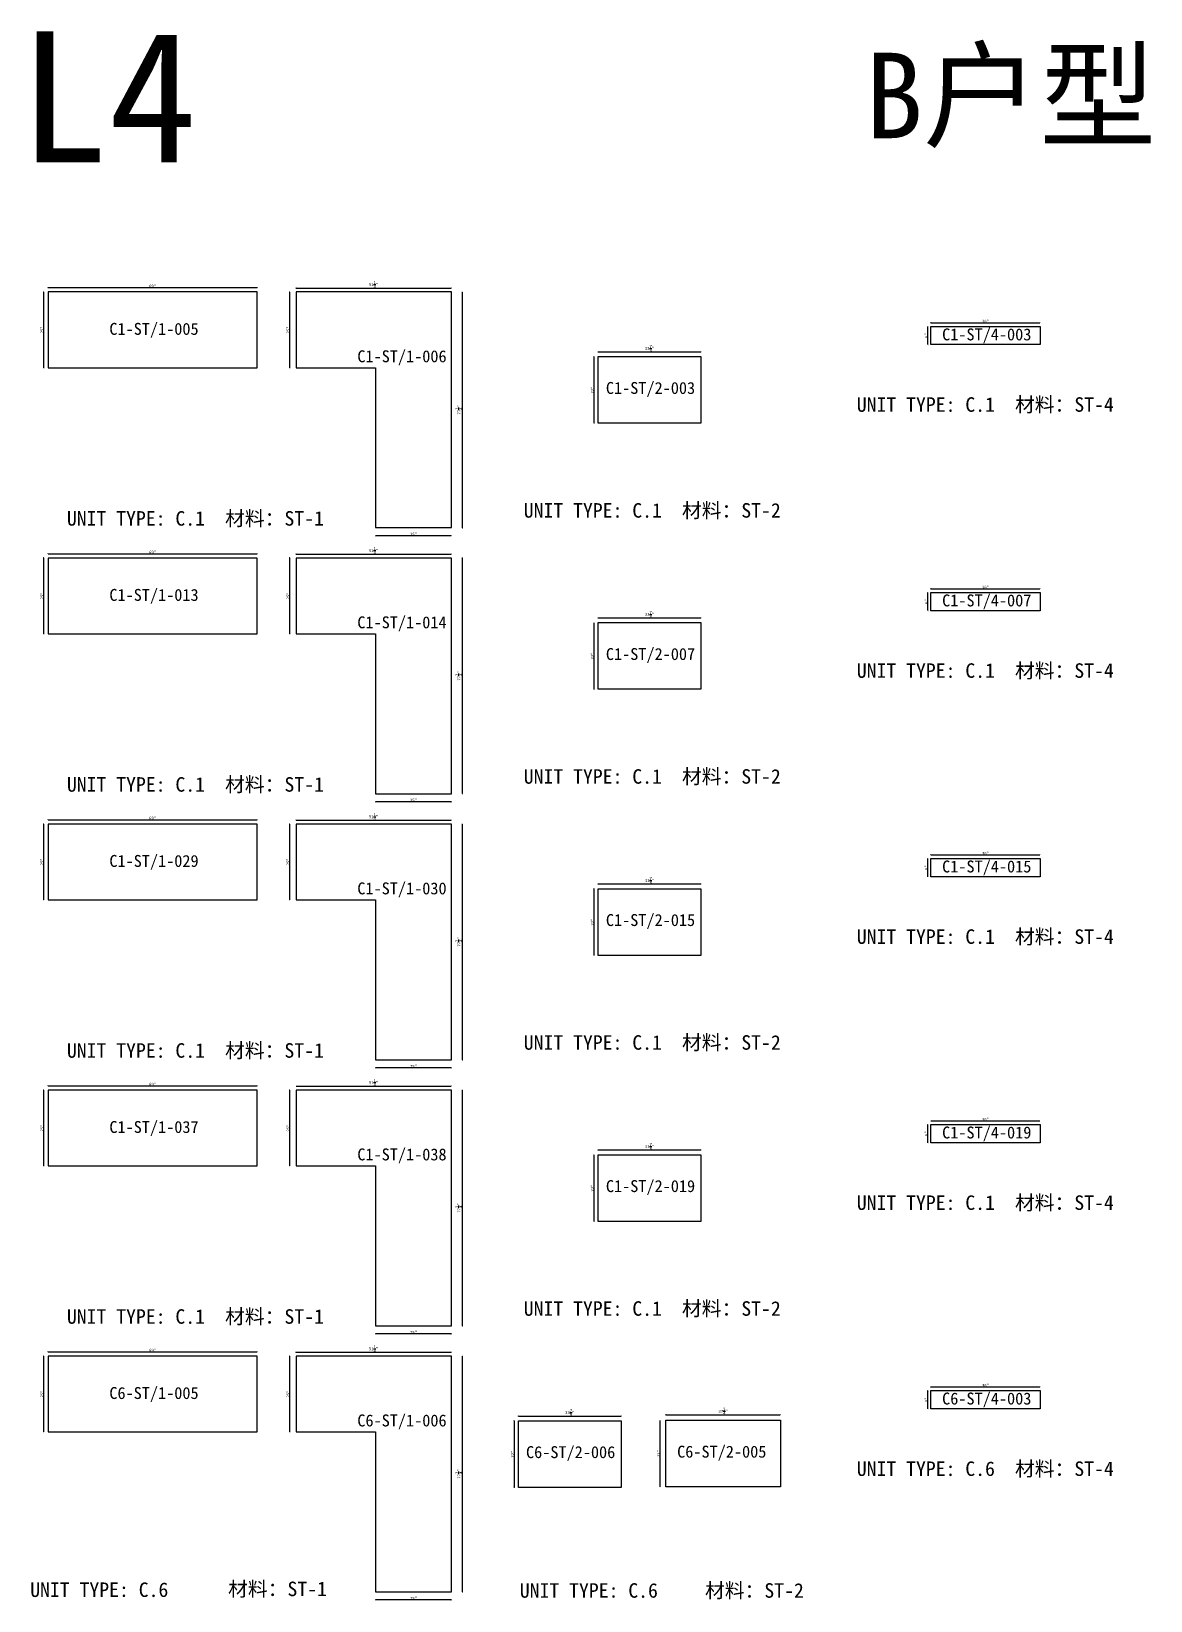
# Model space of a CAD drawing. Header units: millimetres. Extents: x -46962 to 137822, y -48342 to 2116.
# Drawn here: x 65147 to 74530, y -11035 to 2116 of the extents above; entities that cross this region are included whole.
import ezdxf
from ezdxf.enums import TextEntityAlignment as Align

# ---------------------------------------------------------------- set-up
doc = ezdxf.new("R2010")
doc.units = ezdxf.units.MM
doc.layers.add('COUNTERTOP_NUMBER', color=3, linetype='Continuous')
doc.layers.add('COUNTERTOPS', color=7, linetype='Continuous')
doc.styles.add('样式 1', font='')
doc.styles.get('样式 1').set_extended_font_data('NSimSun')
doc.dimstyles.new('副本 ISO-25', dxfattribs={"dimtxt": 25, "dimasz": 10, "dimexe": 1.5, "dimexo": 0.5, "dimtad": 1, "dimlfac": 0.03937, "dimlunit": 5, "dimtxsty": '样式 1', "dimblk": 'ARCHTICK', "dimcen": 2.5, "dimclrd": 256, "dimclrt": 1, "dimazin": 3, "dimtfac": 1, "dimtmove": 0, "dimatfit": 3, "dimfxlon": 1})

msp = doc.modelspace()

# ---------------------------------------------------------------- texts
at = {"style": '样式 1'}
for s, height, p in [('L4', 1098.6712, (65043.287, 1017.654)), ('B户型', 716.2262, (72135.313, 1221.173)), ('UNIT TYPE: C.1', 121.5865, (72066.179, -1071.636)), ('材料：ST-4', 121.5865, (73392.46, -1071.636)), ('UNIT TYPE: C.1', 121.5865, (69274.305, -1958.815)), ('材料：ST-2', 121.5865, (70600.586, -1958.815)), ('UNIT TYPE: C.1', 121.5865, (65444.219, -2025.768)), ('材料：ST-1', 121.5865, (66770.5, -2025.768)), ('UNIT TYPE: C.1', 121.5865, (72066.179, -3301.203)), ('材料：ST-4', 121.5865, (73392.46, -3301.203)), ('UNIT TYPE: C.1', 121.5865, (69274.305, -4188.382)), ('材料：ST-2', 121.5865, (70600.586, -4188.382)), ('UNIT TYPE: C.1', 121.5865, (65444.219, -4255.335)), ('材料：ST-1', 121.5865, (66770.5, -4255.335)), ('材料：ST-4', 121.5865, (73392.46, -5530.771)), ('UNIT TYPE: C.1', 121.5865, (72066.179, -5530.771)), ('UNIT TYPE: C.1', 121.5865, (69274.305, -6417.949)), ('材料：ST-2', 121.5865, (70600.586, -6417.949)), ('UNIT TYPE: C.1', 121.5865, (65444.219, -6484.902)), ('材料：ST-1', 121.5865, (66770.5, -6484.902)), ('材料：ST-4', 121.5865, (73392.46, -7760.338)), ('UNIT TYPE: C.1', 121.5865, (72066.179, -7760.338)), ('UNIT TYPE: C.1', 121.5865, (69274.305, -8647.516)), ('材料：ST-2', 121.5865, (70600.586, -8647.516)), ('UNIT TYPE: C.1', 121.5865, (65444.219, -8714.469)), ('材料：ST-1', 121.5865, (66770.5, -8714.469)), ('材料：ST-4', 121.5865, (73392.46, -9989.905)), ('UNIT TYPE: C.6', 121.5865, (72066.179, -9989.905)), ('UNIT TYPE: C.6', 121.5865, (65136.594, -11004.008)), ('材料：ST-1', 121.5865, (66795.881, -10997.352)), ('UNIT TYPE: C.6', 121.5865, (69241.004, -11010.411)), ('材料：ST-2', 121.5865, (70793.729, -11010.411))]:
    msp.add_text(s, height=height, dxfattribs=at).set_placement(p)
at = {"layer": 'COUNTERTOP_NUMBER', "color": 3, "style": '样式 1'}
for s, p in [('C1-ST/1-005', (66174.41, -376.838)), ('C1-ST/4-003', (73155.734, -423.048)), ('C1-ST/1-006', (68253.305, -606.688)), ('C1-ST/2-003', (70336.939, -872.18)), ('C1-ST/1-013', (66174.41, -2606.405)), ('C1-ST/4-007', (73155.734, -2652.616)), ('C1-ST/1-014', (68253.305, -2836.255)), ('C1-ST/2-007', (70336.939, -3101.747)), ('C1-ST/1-029', (66174.41, -4835.973)), ('C1-ST/4-015', (73155.734, -4882.183)), ('C1-ST/1-030', (68253.305, -5065.823)), ('C1-ST/2-015', (70336.939, -5331.315)), ('C1-ST/1-037', (66174.41, -7065.54)), ('C1-ST/4-019', (73155.734, -7111.75)), ('C1-ST/1-038', (68253.305, -7295.39)), ('C1-ST/2-019', (70336.939, -7560.882)), ('C6-ST/1-005', (66174.41, -9295.107)), ('C6-ST/4-003', (73155.734, -9341.317)), ('C6-ST/1-006', (68253.305, -9524.957)), ('C6-ST/2-005', (70934.265, -9786.542)), ('C6-ST/2-006', (69667.293, -9790.449))]:
    msp.add_text(s, height=100, dxfattribs=at).set_placement(p, align=Align.MIDDLE_CENTER)

# ---------------------------------------------------------------- blocks, each defined once
blk = doc.blocks.new('_ArchTick')
at = {"color": 0, "linetype": 'ByBlock', "const_width": 0.15}
blk.add_lwpolyline([(-0.5, -0.5), (0.5, 0.5)], dxfattribs=at)
blk = doc.blocks.new('*D1259')
at = {"color": 0, "lineweight": -2, "transparency": 16777216}
for p, q in [((65251, -68), (65248, -68)), ((65251, -703), (65248, -703))]:
    blk.add_line(p, q, dxfattribs=at)
at = {"lineweight": -2, "transparency": 16777216}
blk.add_line((65250, -703), (65250, -68), dxfattribs=at)
at = {"layer": 'Defpoints', "color": 0, "transparency": 16777216}
for p in [(65250, -68), (65287, -68), (65287, -703)]:
    blk.add_point(p, dxfattribs=at)
at = {"lineweight": -2, "transparency": 16777216, "xscale": 10, "yscale": 10, "zscale": 10}
for p, rotation in [((65250, -68), 90), ((65250, -703), 270)]:
    blk.add_blockref('_ArchTick', p, dxfattribs=dict(at, rotation=rotation))
at = {"color": 1, "transparency": 16777216, "insert": (65236, -385), "char_height": 25, "attachment_point": 5, "rotation": 90, "style": '样式 1'}
blk.add_mtext('\\A1;25"', dxfattribs=at)
blk = doc.blocks.new('*D1260')
at = {"color": 0, "lineweight": -2, "transparency": 16777216}
for p, q in [((65287, -32), (65287, -30)), ((67039, -32), (67039, -30))]:
    blk.add_line(p, q, dxfattribs=at)
at = {"lineweight": -2, "transparency": 16777216}
blk.add_line((65287, -31), (67039, -31), dxfattribs=at)
at = {"layer": 'Defpoints', "color": 0, "transparency": 16777216}
for p in [(65287, -68), (67039, -31), (67039, -68)]:
    blk.add_point(p, dxfattribs=at)
at = {"lineweight": -2, "transparency": 16777216, "xscale": 10, "yscale": 10, "zscale": 10, "rotation": 180}
blk.add_blockref('_ArchTick', (65287, -31), dxfattribs=at)
at = {"lineweight": -2, "transparency": 16777216, "xscale": 10, "yscale": 10, "zscale": 10}
blk.add_blockref('_ArchTick', (67039, -31), dxfattribs=at)
at = {"color": 1, "transparency": 16777216, "insert": (66163, -18), "char_height": 25, "attachment_point": 5, "style": '样式 1'}
blk.add_mtext('\\A1;69"', dxfattribs=at)
blk = doc.blocks.new('*D1261')
at = {"color": 0, "lineweight": -2, "transparency": 16777216}
for p, q in [((67365, -36), (67365, -33)), ((68667, -36), (68667, -33))]:
    blk.add_line(p, q, dxfattribs=at)
at = {"lineweight": -2, "transparency": 16777216}
blk.add_line((67365, -35), (68667, -35), dxfattribs=at)
at = {"layer": 'Defpoints', "color": 0, "transparency": 16777216}
for p in [(67365, -68), (68667, -35), (68667, -68)]:
    blk.add_point(p, dxfattribs=at)
at = {"lineweight": -2, "transparency": 16777216, "xscale": 10, "yscale": 10, "zscale": 10, "rotation": 180}
blk.add_blockref('_ArchTick', (67365, -35), dxfattribs=at)
at = {"lineweight": -2, "transparency": 16777216, "xscale": 10, "yscale": 10, "zscale": 10}
blk.add_blockref('_ArchTick', (68667, -35), dxfattribs=at)
at = {"color": 1, "transparency": 16777216, "insert": (68016, -6), "char_height": 25, "attachment_point": 5, "style": '样式 1'}
blk.add_mtext('\\A1;51{\\H1x;\\S1/4;}"', dxfattribs=at)
blk = doc.blocks.new('*D1262')
at = {"color": 0, "lineweight": -2, "transparency": 16777216}
for p, q in [((67313, -68), (67310, -68)), ((67313, -703), (67310, -703))]:
    blk.add_line(p, q, dxfattribs=at)
at = {"lineweight": -2, "transparency": 16777216}
blk.add_line((67312, -703), (67312, -68), dxfattribs=at)
at = {"layer": 'Defpoints', "color": 0, "transparency": 16777216}
for p in [(67312, -68), (67365, -68), (67365, -703)]:
    blk.add_point(p, dxfattribs=at)
at = {"lineweight": -2, "transparency": 16777216, "xscale": 10, "yscale": 10, "zscale": 10}
for p, rotation in [((67312, -68), 90), ((67312, -703), 270)]:
    blk.add_blockref('_ArchTick', p, dxfattribs=dict(at, rotation=rotation))
at = {"color": 1, "transparency": 16777216, "insert": (67299, -385), "char_height": 25, "attachment_point": 5, "rotation": 90, "style": '样式 1'}
blk.add_mtext('\\A1;25"', dxfattribs=at)
blk = doc.blocks.new('*D1263')
at = {"color": 0, "lineweight": -2, "transparency": 16777216}
for p, q in [((68032, -2110), (68032, -2112)), ((68667, -2110), (68667, -2112))]:
    blk.add_line(p, q, dxfattribs=at)
at = {"lineweight": -2, "transparency": 16777216}
blk.add_line((68667, -2111), (68032, -2111), dxfattribs=at)
at = {"layer": 'Defpoints', "color": 0, "transparency": 16777216}
for p in [(68032, -2043), (68667, -2043), (68032, -2111)]:
    blk.add_point(p, dxfattribs=at)
at = {"lineweight": -2, "transparency": 16777216, "xscale": 10, "yscale": 10, "zscale": 10, "rotation": 180}
blk.add_blockref('_ArchTick', (68032, -2111), dxfattribs=at)
at = {"lineweight": -2, "transparency": 16777216, "xscale": 10, "yscale": 10, "zscale": 10}
blk.add_blockref('_ArchTick', (68667, -2111), dxfattribs=at)
at = {"color": 1, "transparency": 16777216, "insert": (68350, -2098), "char_height": 25, "attachment_point": 5, "style": '样式 1'}
blk.add_mtext('\\A1;25"', dxfattribs=at)
blk = doc.blocks.new('*D1264')
at = {"color": 0, "lineweight": -2, "transparency": 16777216}
for p, q in [((68759, -68), (68762, -68)), ((68759, -2043), (68762, -2043))]:
    blk.add_line(p, q, dxfattribs=at)
at = {"lineweight": -2, "transparency": 16777216}
blk.add_line((68760, -2043), (68760, -68), dxfattribs=at)
at = {"layer": 'Defpoints', "color": 0, "transparency": 16777216}
for p in [(68667, -68), (68760, -68), (68667, -2043)]:
    blk.add_point(p, dxfattribs=at)
at = {"lineweight": -2, "transparency": 16777216, "xscale": 10, "yscale": 10, "zscale": 10}
for p, rotation in [((68760, -68), 90), ((68760, -2043), 270)]:
    blk.add_blockref('_ArchTick', p, dxfattribs=dict(at, rotation=rotation))
at = {"color": 1, "transparency": 16777216, "insert": (68731, -1055), "char_height": 25, "attachment_point": 5, "rotation": 90, "style": '样式 1'}
blk.add_mtext('\\A1;77{\\H1x;\\S3/4;}"', dxfattribs=at)
blk = doc.blocks.new('*D1265')
at = {"color": 0, "lineweight": -2, "transparency": 16777216}
for p, q in [((69899, -571), (69899, -568)), ((70760, -571), (70760, -568))]:
    blk.add_line(p, q, dxfattribs=at)
at = {"lineweight": -2, "transparency": 16777216}
blk.add_line((69899, -570), (70760, -570), dxfattribs=at)
at = {"layer": 'Defpoints', "color": 0, "transparency": 16777216}
for p in [(69899, -609), (70760, -570), (70760, -609)]:
    blk.add_point(p, dxfattribs=at)
at = {"lineweight": -2, "transparency": 16777216, "xscale": 10, "yscale": 10, "zscale": 10, "rotation": 180}
blk.add_blockref('_ArchTick', (69899, -570), dxfattribs=at)
at = {"lineweight": -2, "transparency": 16777216, "xscale": 10, "yscale": 10, "zscale": 10}
blk.add_blockref('_ArchTick', (70760, -570), dxfattribs=at)
at = {"color": 1, "transparency": 16777216, "insert": (70329, -541), "char_height": 25, "attachment_point": 5, "style": '样式 1'}
blk.add_mtext('\\A1;33{\\H1x;\\S7/8;}"', dxfattribs=at)
blk = doc.blocks.new('*D1266')
at = {"color": 0, "lineweight": -2, "transparency": 16777216}
for p, q in [((69863, -609), (69861, -609)), ((69863, -1168), (69861, -1168))]:
    blk.add_line(p, q, dxfattribs=at)
at = {"lineweight": -2, "transparency": 16777216}
blk.add_line((69862, -609), (69862, -1168), dxfattribs=at)
at = {"layer": 'Defpoints', "color": 0, "transparency": 16777216}
for p in [(69899, -609), (69862, -1168), (69899, -1168)]:
    blk.add_point(p, dxfattribs=at)
at = {"lineweight": -2, "transparency": 16777216, "xscale": 10, "yscale": 10, "zscale": 10}
for p, rotation in [((69862, -609), 90), ((69862, -1168), 270)]:
    blk.add_blockref('_ArchTick', p, dxfattribs=dict(at, rotation=rotation))
at = {"color": 1, "transparency": 16777216, "insert": (69849, -889), "char_height": 25, "attachment_point": 5, "rotation": 90, "style": '样式 1'}
blk.add_mtext('\\A1;22"', dxfattribs=at)
blk = doc.blocks.new('*D1267')
at = {"color": 0, "lineweight": -2, "transparency": 16777216}
for p, q in [((72688, -327), (72688, -324)), ((73602, -327), (73602, -324))]:
    blk.add_line(p, q, dxfattribs=at)
at = {"lineweight": -2, "transparency": 16777216}
blk.add_line((72688, -326), (73602, -326), dxfattribs=at)
at = {"layer": 'Defpoints', "color": 0, "transparency": 16777216}
for p in [(72688, -356), (73602, -326), (73602, -356)]:
    blk.add_point(p, dxfattribs=at)
at = {"lineweight": -2, "transparency": 16777216, "xscale": 10, "yscale": 10, "zscale": 10, "rotation": 180}
blk.add_blockref('_ArchTick', (72688, -326), dxfattribs=at)
at = {"lineweight": -2, "transparency": 16777216, "xscale": 10, "yscale": 10, "zscale": 10}
blk.add_blockref('_ArchTick', (73602, -326), dxfattribs=at)
at = {"color": 1, "transparency": 16777216, "insert": (73145, -313), "char_height": 25, "attachment_point": 5, "style": '样式 1'}
blk.add_mtext('\\A1;36"', dxfattribs=at)
blk = doc.blocks.new('*D1268')
at = {"color": 0, "lineweight": -2, "transparency": 16777216}
for p, q in [((72663, -356), (72661, -356)), ((72663, -509), (72661, -509))]:
    blk.add_line(p, q, dxfattribs=at)
at = {"lineweight": -2, "transparency": 16777216}
blk.add_line((72662, -509), (72662, -356), dxfattribs=at)
at = {"layer": 'Defpoints', "color": 0, "transparency": 16777216}
for p in [(72662, -356), (72688, -356), (72688, -509)]:
    blk.add_point(p, dxfattribs=at)
at = {"lineweight": -2, "transparency": 16777216, "xscale": 10, "yscale": 10, "zscale": 10}
for p, rotation in [((72662, -356), 90), ((72662, -509), 270)]:
    blk.add_blockref('_ArchTick', p, dxfattribs=dict(at, rotation=rotation))
at = {"color": 1, "transparency": 16777216, "insert": (72649, -433), "char_height": 25, "attachment_point": 5, "rotation": 90, "style": '样式 1'}
blk.add_mtext('\\A1;6"', dxfattribs=at)
blk = doc.blocks.new('*D1383')
at = {"color": 0, "lineweight": -2, "transparency": 16777216}
for p, q in [((65251, -2297), (65248, -2297)), ((65251, -2932), (65248, -2932))]:
    blk.add_line(p, q, dxfattribs=at)
at = {"lineweight": -2, "transparency": 16777216}
blk.add_line((65250, -2932), (65250, -2297), dxfattribs=at)
at = {"layer": 'Defpoints', "color": 0, "transparency": 16777216}
for p in [(65250, -2297), (65287, -2297), (65287, -2932)]:
    blk.add_point(p, dxfattribs=at)
at = {"lineweight": -2, "transparency": 16777216, "xscale": 10, "yscale": 10, "zscale": 10}
for p, rotation in [((65250, -2297), 90), ((65250, -2932), 270)]:
    blk.add_blockref('_ArchTick', p, dxfattribs=dict(at, rotation=rotation))
at = {"color": 1, "transparency": 16777216, "insert": (65236, -2615), "char_height": 25, "attachment_point": 5, "rotation": 90, "style": '样式 1'}
blk.add_mtext('\\A1;25"', dxfattribs=at)
blk = doc.blocks.new('*D1384')
at = {"color": 0, "lineweight": -2, "transparency": 16777216}
for p, q in [((65287, -2262), (65287, -2259)), ((67039, -2262), (67039, -2259))]:
    blk.add_line(p, q, dxfattribs=at)
at = {"lineweight": -2, "transparency": 16777216}
blk.add_line((65287, -2261), (67039, -2261), dxfattribs=at)
at = {"layer": 'Defpoints', "color": 0, "transparency": 16777216}
for p in [(65287, -2297), (67039, -2261), (67039, -2297)]:
    blk.add_point(p, dxfattribs=at)
at = {"lineweight": -2, "transparency": 16777216, "xscale": 10, "yscale": 10, "zscale": 10, "rotation": 180}
blk.add_blockref('_ArchTick', (65287, -2261), dxfattribs=at)
at = {"lineweight": -2, "transparency": 16777216, "xscale": 10, "yscale": 10, "zscale": 10}
blk.add_blockref('_ArchTick', (67039, -2261), dxfattribs=at)
at = {"color": 1, "transparency": 16777216, "insert": (66163, -2248), "char_height": 25, "attachment_point": 5, "style": '样式 1'}
blk.add_mtext('\\A1;69"', dxfattribs=at)
blk = doc.blocks.new('*D1385')
at = {"color": 0, "lineweight": -2, "transparency": 16777216}
for p, q in [((67365, -2265), (67365, -2263)), ((68667, -2265), (68667, -2263))]:
    blk.add_line(p, q, dxfattribs=at)
at = {"lineweight": -2, "transparency": 16777216}
blk.add_line((67365, -2264), (68667, -2264), dxfattribs=at)
at = {"layer": 'Defpoints', "color": 0, "transparency": 16777216}
for p in [(67365, -2297), (68667, -2264), (68667, -2297)]:
    blk.add_point(p, dxfattribs=at)
at = {"lineweight": -2, "transparency": 16777216, "xscale": 10, "yscale": 10, "zscale": 10, "rotation": 180}
blk.add_blockref('_ArchTick', (67365, -2264), dxfattribs=at)
at = {"lineweight": -2, "transparency": 16777216, "xscale": 10, "yscale": 10, "zscale": 10}
blk.add_blockref('_ArchTick', (68667, -2264), dxfattribs=at)
at = {"color": 1, "transparency": 16777216, "insert": (68016, -2235), "char_height": 25, "attachment_point": 5, "style": '样式 1'}
blk.add_mtext('\\A1;51{\\H1x;\\S1/4;}"', dxfattribs=at)
blk = doc.blocks.new('*D1386')
at = {"color": 0, "lineweight": -2, "transparency": 16777216}
for p, q in [((67313, -2297), (67310, -2297)), ((67313, -2932), (67310, -2932))]:
    blk.add_line(p, q, dxfattribs=at)
at = {"lineweight": -2, "transparency": 16777216}
blk.add_line((67312, -2932), (67312, -2297), dxfattribs=at)
at = {"layer": 'Defpoints', "color": 0, "transparency": 16777216}
for p in [(67312, -2297), (67365, -2297), (67365, -2932)]:
    blk.add_point(p, dxfattribs=at)
at = {"lineweight": -2, "transparency": 16777216, "xscale": 10, "yscale": 10, "zscale": 10}
for p, rotation in [((67312, -2297), 90), ((67312, -2932), 270)]:
    blk.add_blockref('_ArchTick', p, dxfattribs=dict(at, rotation=rotation))
at = {"color": 1, "transparency": 16777216, "insert": (67299, -2615), "char_height": 25, "attachment_point": 5, "rotation": 90, "style": '样式 1'}
blk.add_mtext('\\A1;25"', dxfattribs=at)
blk = doc.blocks.new('*D1387')
at = {"color": 0, "lineweight": -2, "transparency": 16777216}
for p, q in [((68032, -4340), (68032, -4342)), ((68667, -4340), (68667, -4342))]:
    blk.add_line(p, q, dxfattribs=at)
at = {"lineweight": -2, "transparency": 16777216}
blk.add_line((68667, -4341), (68032, -4341), dxfattribs=at)
at = {"layer": 'Defpoints', "color": 0, "transparency": 16777216}
for p in [(68032, -4272), (68667, -4272), (68032, -4341)]:
    blk.add_point(p, dxfattribs=at)
at = {"lineweight": -2, "transparency": 16777216, "xscale": 10, "yscale": 10, "zscale": 10, "rotation": 180}
blk.add_blockref('_ArchTick', (68032, -4341), dxfattribs=at)
at = {"lineweight": -2, "transparency": 16777216, "xscale": 10, "yscale": 10, "zscale": 10}
blk.add_blockref('_ArchTick', (68667, -4341), dxfattribs=at)
at = {"color": 1, "transparency": 16777216, "insert": (68350, -4327), "char_height": 25, "attachment_point": 5, "style": '样式 1'}
blk.add_mtext('\\A1;25"', dxfattribs=at)
blk = doc.blocks.new('*D1388')
at = {"color": 0, "lineweight": -2, "transparency": 16777216}
for p, q in [((68759, -2297), (68762, -2297)), ((68759, -4272), (68762, -4272))]:
    blk.add_line(p, q, dxfattribs=at)
at = {"lineweight": -2, "transparency": 16777216}
blk.add_line((68760, -4272), (68760, -2297), dxfattribs=at)
at = {"layer": 'Defpoints', "color": 0, "transparency": 16777216}
for p in [(68667, -2297), (68760, -2297), (68667, -4272)]:
    blk.add_point(p, dxfattribs=at)
at = {"lineweight": -2, "transparency": 16777216, "xscale": 10, "yscale": 10, "zscale": 10}
for p, rotation in [((68760, -2297), 90), ((68760, -4272), 270)]:
    blk.add_blockref('_ArchTick', p, dxfattribs=dict(at, rotation=rotation))
at = {"color": 1, "transparency": 16777216, "insert": (68731, -3285), "char_height": 25, "attachment_point": 5, "rotation": 90, "style": '样式 1'}
blk.add_mtext('\\A1;77{\\H1x;\\S3/4;}"', dxfattribs=at)
blk = doc.blocks.new('*D1389')
at = {"color": 0, "lineweight": -2, "transparency": 16777216}
for p, q in [((69899, -2800), (69899, -2798)), ((70760, -2800), (70760, -2798))]:
    blk.add_line(p, q, dxfattribs=at)
at = {"lineweight": -2, "transparency": 16777216}
blk.add_line((69899, -2799), (70760, -2799), dxfattribs=at)
at = {"layer": 'Defpoints', "color": 0, "transparency": 16777216}
for p in [(69899, -2839), (70760, -2799), (70760, -2839)]:
    blk.add_point(p, dxfattribs=at)
at = {"lineweight": -2, "transparency": 16777216, "xscale": 10, "yscale": 10, "zscale": 10, "rotation": 180}
blk.add_blockref('_ArchTick', (69899, -2799), dxfattribs=at)
at = {"lineweight": -2, "transparency": 16777216, "xscale": 10, "yscale": 10, "zscale": 10}
blk.add_blockref('_ArchTick', (70760, -2799), dxfattribs=at)
at = {"color": 1, "transparency": 16777216, "insert": (70329, -2770), "char_height": 25, "attachment_point": 5, "style": '样式 1'}
blk.add_mtext('\\A1;33{\\H1x;\\S7/8;}"', dxfattribs=at)
blk = doc.blocks.new('*D1390')
at = {"color": 0, "lineweight": -2, "transparency": 16777216}
for p, q in [((69863, -2839), (69861, -2839)), ((69863, -3398), (69861, -3398))]:
    blk.add_line(p, q, dxfattribs=at)
at = {"lineweight": -2, "transparency": 16777216}
blk.add_line((69862, -2839), (69862, -3398), dxfattribs=at)
at = {"layer": 'Defpoints', "color": 0, "transparency": 16777216}
for p in [(69899, -2839), (69862, -3398), (69899, -3398)]:
    blk.add_point(p, dxfattribs=at)
at = {"lineweight": -2, "transparency": 16777216, "xscale": 10, "yscale": 10, "zscale": 10}
for p, rotation in [((69862, -2839), 90), ((69862, -3398), 270)]:
    blk.add_blockref('_ArchTick', p, dxfattribs=dict(at, rotation=rotation))
at = {"color": 1, "transparency": 16777216, "insert": (69849, -3118), "char_height": 25, "attachment_point": 5, "rotation": 90, "style": '样式 1'}
blk.add_mtext('\\A1;22"', dxfattribs=at)
blk = doc.blocks.new('*D1391')
at = {"color": 0, "lineweight": -2, "transparency": 16777216}
for p, q in [((72688, -2556), (72688, -2554)), ((73602, -2556), (73602, -2554))]:
    blk.add_line(p, q, dxfattribs=at)
at = {"lineweight": -2, "transparency": 16777216}
blk.add_line((72688, -2555), (73602, -2555), dxfattribs=at)
at = {"layer": 'Defpoints', "color": 0, "transparency": 16777216}
for p in [(72688, -2586), (73602, -2555), (73602, -2586)]:
    blk.add_point(p, dxfattribs=at)
at = {"lineweight": -2, "transparency": 16777216, "xscale": 10, "yscale": 10, "zscale": 10, "rotation": 180}
blk.add_blockref('_ArchTick', (72688, -2555), dxfattribs=at)
at = {"lineweight": -2, "transparency": 16777216, "xscale": 10, "yscale": 10, "zscale": 10}
blk.add_blockref('_ArchTick', (73602, -2555), dxfattribs=at)
at = {"color": 1, "transparency": 16777216, "insert": (73145, -2542), "char_height": 25, "attachment_point": 5, "style": '样式 1'}
blk.add_mtext('\\A1;36"', dxfattribs=at)
blk = doc.blocks.new('*D1392')
at = {"color": 0, "lineweight": -2, "transparency": 16777216}
for p, q in [((72663, -2586), (72661, -2586)), ((72663, -2738), (72661, -2738))]:
    blk.add_line(p, q, dxfattribs=at)
at = {"lineweight": -2, "transparency": 16777216}
blk.add_line((72662, -2738), (72662, -2586), dxfattribs=at)
at = {"layer": 'Defpoints', "color": 0, "transparency": 16777216}
for p in [(72662, -2586), (72688, -2586), (72688, -2738)]:
    blk.add_point(p, dxfattribs=at)
at = {"lineweight": -2, "transparency": 16777216, "xscale": 10, "yscale": 10, "zscale": 10}
for p, rotation in [((72662, -2586), 90), ((72662, -2738), 270)]:
    blk.add_blockref('_ArchTick', p, dxfattribs=dict(at, rotation=rotation))
at = {"color": 1, "transparency": 16777216, "insert": (72649, -2662), "char_height": 25, "attachment_point": 5, "rotation": 90, "style": '样式 1'}
blk.add_mtext('\\A1;6"', dxfattribs=at)
blk = doc.blocks.new('*D1240')
at = {"color": 0, "lineweight": -2, "transparency": 16777216}
for p, q in [((65251, -4527), (65248, -4527)), ((65251, -5162), (65248, -5162))]:
    blk.add_line(p, q, dxfattribs=at)
at = {"lineweight": -2, "transparency": 16777216}
blk.add_line((65250, -5162), (65250, -4527), dxfattribs=at)
at = {"layer": 'Defpoints', "color": 0, "transparency": 16777216}
for p in [(65250, -4527), (65287, -4527), (65287, -5162)]:
    blk.add_point(p, dxfattribs=at)
at = {"lineweight": -2, "transparency": 16777216, "xscale": 10, "yscale": 10, "zscale": 10}
for p, rotation in [((65250, -4527), 90), ((65250, -5162), 270)]:
    blk.add_blockref('_ArchTick', p, dxfattribs=dict(at, rotation=rotation))
at = {"color": 1, "transparency": 16777216, "insert": (65236, -4844), "char_height": 25, "attachment_point": 5, "rotation": 90, "style": '样式 1'}
blk.add_mtext('\\A1;25"', dxfattribs=at)
blk = doc.blocks.new('*D1241')
at = {"color": 0, "lineweight": -2, "transparency": 16777216}
for p, q in [((65287, -4491), (65287, -4489)), ((67039, -4491), (67039, -4489))]:
    blk.add_line(p, q, dxfattribs=at)
at = {"lineweight": -2, "transparency": 16777216}
blk.add_line((65287, -4490), (67039, -4490), dxfattribs=at)
at = {"layer": 'Defpoints', "color": 0, "transparency": 16777216}
for p in [(65287, -4527), (67039, -4490), (67039, -4527)]:
    blk.add_point(p, dxfattribs=at)
at = {"lineweight": -2, "transparency": 16777216, "xscale": 10, "yscale": 10, "zscale": 10, "rotation": 180}
blk.add_blockref('_ArchTick', (65287, -4490), dxfattribs=at)
at = {"lineweight": -2, "transparency": 16777216, "xscale": 10, "yscale": 10, "zscale": 10}
blk.add_blockref('_ArchTick', (67039, -4490), dxfattribs=at)
at = {"color": 1, "transparency": 16777216, "insert": (66163, -4477), "char_height": 25, "attachment_point": 5, "style": '样式 1'}
blk.add_mtext('\\A1;69"', dxfattribs=at)
blk = doc.blocks.new('*D1242')
at = {"color": 0, "lineweight": -2, "transparency": 16777216}
for p, q in [((67365, -4495), (67365, -4492)), ((68667, -4495), (68667, -4492))]:
    blk.add_line(p, q, dxfattribs=at)
at = {"lineweight": -2, "transparency": 16777216}
blk.add_line((67365, -4494), (68667, -4494), dxfattribs=at)
at = {"layer": 'Defpoints', "color": 0, "transparency": 16777216}
for p in [(67365, -4527), (68667, -4494), (68667, -4527)]:
    blk.add_point(p, dxfattribs=at)
at = {"lineweight": -2, "transparency": 16777216, "xscale": 10, "yscale": 10, "zscale": 10, "rotation": 180}
blk.add_blockref('_ArchTick', (67365, -4494), dxfattribs=at)
at = {"lineweight": -2, "transparency": 16777216, "xscale": 10, "yscale": 10, "zscale": 10}
blk.add_blockref('_ArchTick', (68667, -4494), dxfattribs=at)
at = {"color": 1, "transparency": 16777216, "insert": (68016, -4465), "char_height": 25, "attachment_point": 5, "style": '样式 1'}
blk.add_mtext('\\A1;51{\\H1x;\\S1/4;}"', dxfattribs=at)
blk = doc.blocks.new('*D1243')
at = {"color": 0, "lineweight": -2, "transparency": 16777216}
for p, q in [((67313, -4527), (67310, -4527)), ((67313, -5162), (67310, -5162))]:
    blk.add_line(p, q, dxfattribs=at)
at = {"lineweight": -2, "transparency": 16777216}
blk.add_line((67312, -5162), (67312, -4527), dxfattribs=at)
at = {"layer": 'Defpoints', "color": 0, "transparency": 16777216}
for p in [(67312, -4527), (67365, -4527), (67365, -5162)]:
    blk.add_point(p, dxfattribs=at)
at = {"lineweight": -2, "transparency": 16777216, "xscale": 10, "yscale": 10, "zscale": 10}
for p, rotation in [((67312, -4527), 90), ((67312, -5162), 270)]:
    blk.add_blockref('_ArchTick', p, dxfattribs=dict(at, rotation=rotation))
at = {"color": 1, "transparency": 16777216, "insert": (67299, -4844), "char_height": 25, "attachment_point": 5, "rotation": 90, "style": '样式 1'}
blk.add_mtext('\\A1;25"', dxfattribs=at)
blk = doc.blocks.new('*D1244')
at = {"color": 0, "lineweight": -2, "transparency": 16777216}
for p, q in [((68032, -6569), (68032, -6572)), ((68667, -6569), (68667, -6572))]:
    blk.add_line(p, q, dxfattribs=at)
at = {"lineweight": -2, "transparency": 16777216}
blk.add_line((68667, -6570), (68032, -6570), dxfattribs=at)
at = {"layer": 'Defpoints', "color": 0, "transparency": 16777216}
for p in [(68032, -6502), (68032, -6570), (68667, -6502)]:
    blk.add_point(p, dxfattribs=at)
at = {"lineweight": -2, "transparency": 16777216, "xscale": 10, "yscale": 10, "zscale": 10, "rotation": 180}
blk.add_blockref('_ArchTick', (68032, -6570), dxfattribs=at)
at = {"lineweight": -2, "transparency": 16777216, "xscale": 10, "yscale": 10, "zscale": 10}
blk.add_blockref('_ArchTick', (68667, -6570), dxfattribs=at)
at = {"color": 1, "transparency": 16777216, "insert": (68350, -6557), "char_height": 25, "attachment_point": 5, "style": '样式 1'}
blk.add_mtext('\\A1;25"', dxfattribs=at)
blk = doc.blocks.new('*D1245')
at = {"color": 0, "lineweight": -2, "transparency": 16777216}
for p, q in [((68759, -4527), (68762, -4527)), ((68759, -6502), (68762, -6502))]:
    blk.add_line(p, q, dxfattribs=at)
at = {"lineweight": -2, "transparency": 16777216}
blk.add_line((68760, -6502), (68760, -4527), dxfattribs=at)
at = {"layer": 'Defpoints', "color": 0, "transparency": 16777216}
for p in [(68667, -4527), (68760, -4527), (68667, -6502)]:
    blk.add_point(p, dxfattribs=at)
at = {"lineweight": -2, "transparency": 16777216, "xscale": 10, "yscale": 10, "zscale": 10}
for p, rotation in [((68760, -4527), 90), ((68760, -6502), 270)]:
    blk.add_blockref('_ArchTick', p, dxfattribs=dict(at, rotation=rotation))
at = {"color": 1, "transparency": 16777216, "insert": (68731, -5514), "char_height": 25, "attachment_point": 5, "rotation": 90, "style": '样式 1'}
blk.add_mtext('\\A1;77{\\H1x;\\S3/4;}"', dxfattribs=at)
blk = doc.blocks.new('*D1246')
at = {"color": 0, "lineweight": -2, "transparency": 16777216}
for p, q in [((69899, -5030), (69899, -5027)), ((70760, -5030), (70760, -5027))]:
    blk.add_line(p, q, dxfattribs=at)
at = {"lineweight": -2, "transparency": 16777216}
blk.add_line((69899, -5029), (70760, -5029), dxfattribs=at)
at = {"layer": 'Defpoints', "color": 0, "transparency": 16777216}
for p in [(69899, -5068), (70760, -5029), (70760, -5068)]:
    blk.add_point(p, dxfattribs=at)
at = {"lineweight": -2, "transparency": 16777216, "xscale": 10, "yscale": 10, "zscale": 10, "rotation": 180}
blk.add_blockref('_ArchTick', (69899, -5029), dxfattribs=at)
at = {"lineweight": -2, "transparency": 16777216, "xscale": 10, "yscale": 10, "zscale": 10}
blk.add_blockref('_ArchTick', (70760, -5029), dxfattribs=at)
at = {"color": 1, "transparency": 16777216, "insert": (70329, -5000), "char_height": 25, "attachment_point": 5, "style": '样式 1'}
blk.add_mtext('\\A1;33{\\H1x;\\S7/8;}"', dxfattribs=at)
blk = doc.blocks.new('*D1220')
at = {"color": 0, "lineweight": -2, "transparency": 16777216}
for p, q in [((69863, -5068), (69861, -5068)), ((69863, -5627), (69861, -5627))]:
    blk.add_line(p, q, dxfattribs=at)
at = {"lineweight": -2, "transparency": 16777216}
blk.add_line((69862, -5068), (69862, -5627), dxfattribs=at)
at = {"layer": 'Defpoints', "color": 0, "transparency": 16777216}
for p in [(69899, -5068), (69862, -5627), (69899, -5627)]:
    blk.add_point(p, dxfattribs=at)
at = {"lineweight": -2, "transparency": 16777216, "xscale": 10, "yscale": 10, "zscale": 10}
for p, rotation in [((69862, -5068), 90), ((69862, -5627), 270)]:
    blk.add_blockref('_ArchTick', p, dxfattribs=dict(at, rotation=rotation))
at = {"color": 1, "transparency": 16777216, "insert": (69849, -5348), "char_height": 25, "attachment_point": 5, "rotation": 90, "style": '样式 1'}
blk.add_mtext('\\A1;22"', dxfattribs=at)
blk = doc.blocks.new('*D1221')
at = {"color": 0, "lineweight": -2, "transparency": 16777216}
for p, q in [((72688, -4786), (72688, -4783)), ((73602, -4786), (73602, -4783))]:
    blk.add_line(p, q, dxfattribs=at)
at = {"lineweight": -2, "transparency": 16777216}
blk.add_line((72688, -4785), (73602, -4785), dxfattribs=at)
at = {"layer": 'Defpoints', "color": 0, "transparency": 16777216}
for p in [(72688, -4816), (73602, -4785), (73602, -4816)]:
    blk.add_point(p, dxfattribs=at)
at = {"lineweight": -2, "transparency": 16777216, "xscale": 10, "yscale": 10, "zscale": 10, "rotation": 180}
blk.add_blockref('_ArchTick', (72688, -4785), dxfattribs=at)
at = {"lineweight": -2, "transparency": 16777216, "xscale": 10, "yscale": 10, "zscale": 10}
blk.add_blockref('_ArchTick', (73602, -4785), dxfattribs=at)
at = {"color": 1, "transparency": 16777216, "insert": (73145, -4772), "char_height": 25, "attachment_point": 5, "style": '样式 1'}
blk.add_mtext('\\A1;36"', dxfattribs=at)
blk = doc.blocks.new('*D1222')
at = {"color": 0, "lineweight": -2, "transparency": 16777216}
for p, q in [((72663, -4816), (72661, -4816)), ((72663, -4968), (72661, -4968))]:
    blk.add_line(p, q, dxfattribs=at)
at = {"lineweight": -2, "transparency": 16777216}
blk.add_line((72662, -4968), (72662, -4816), dxfattribs=at)
at = {"layer": 'Defpoints', "color": 0, "transparency": 16777216}
for p in [(72662, -4816), (72688, -4816), (72688, -4968)]:
    blk.add_point(p, dxfattribs=at)
at = {"lineweight": -2, "transparency": 16777216, "xscale": 10, "yscale": 10, "zscale": 10}
for p, rotation in [((72662, -4816), 90), ((72662, -4968), 270)]:
    blk.add_blockref('_ArchTick', p, dxfattribs=dict(at, rotation=rotation))
at = {"color": 1, "transparency": 16777216, "insert": (72649, -4892), "char_height": 25, "attachment_point": 5, "rotation": 90, "style": '样式 1'}
blk.add_mtext('\\A1;6"', dxfattribs=at)
blk = doc.blocks.new('*D1138')
at = {"color": 0, "lineweight": -2, "transparency": 16777216}
for p, q in [((65251, -6756), (65248, -6756)), ((65251, -7391), (65248, -7391))]:
    blk.add_line(p, q, dxfattribs=at)
at = {"lineweight": -2, "transparency": 16777216}
blk.add_line((65250, -7391), (65250, -6756), dxfattribs=at)
at = {"layer": 'Defpoints', "color": 0, "transparency": 16777216}
for p in [(65250, -6756), (65287, -6756), (65287, -7391)]:
    blk.add_point(p, dxfattribs=at)
at = {"lineweight": -2, "transparency": 16777216, "xscale": 10, "yscale": 10, "zscale": 10}
for p, rotation in [((65250, -6756), 90), ((65250, -7391), 270)]:
    blk.add_blockref('_ArchTick', p, dxfattribs=dict(at, rotation=rotation))
at = {"color": 1, "transparency": 16777216, "insert": (65236, -7074), "char_height": 25, "attachment_point": 5, "rotation": 90, "style": '样式 1'}
blk.add_mtext('\\A1;25"', dxfattribs=at)
blk = doc.blocks.new('*D1139')
at = {"color": 0, "lineweight": -2, "transparency": 16777216}
for p, q in [((65287, -6721), (65287, -6719)), ((67039, -6721), (67039, -6719))]:
    blk.add_line(p, q, dxfattribs=at)
at = {"lineweight": -2, "transparency": 16777216}
blk.add_line((65287, -6720), (67039, -6720), dxfattribs=at)
at = {"layer": 'Defpoints', "color": 0, "transparency": 16777216}
for p in [(65287, -6756), (67039, -6720), (67039, -6756)]:
    blk.add_point(p, dxfattribs=at)
at = {"lineweight": -2, "transparency": 16777216, "xscale": 10, "yscale": 10, "zscale": 10, "rotation": 180}
blk.add_blockref('_ArchTick', (65287, -6720), dxfattribs=at)
at = {"lineweight": -2, "transparency": 16777216, "xscale": 10, "yscale": 10, "zscale": 10}
blk.add_blockref('_ArchTick', (67039, -6720), dxfattribs=at)
at = {"color": 1, "transparency": 16777216, "insert": (66163, -6707), "char_height": 25, "attachment_point": 5, "style": '样式 1'}
blk.add_mtext('\\A1;69"', dxfattribs=at)
blk = doc.blocks.new('*D1140')
at = {"color": 0, "lineweight": -2, "transparency": 16777216}
for p, q in [((67365, -6724), (67365, -6722)), ((68667, -6724), (68667, -6722))]:
    blk.add_line(p, q, dxfattribs=at)
at = {"lineweight": -2, "transparency": 16777216}
blk.add_line((67365, -6723), (68667, -6723), dxfattribs=at)
at = {"layer": 'Defpoints', "color": 0, "transparency": 16777216}
for p in [(67365, -6756), (68667, -6723), (68667, -6756)]:
    blk.add_point(p, dxfattribs=at)
at = {"lineweight": -2, "transparency": 16777216, "xscale": 10, "yscale": 10, "zscale": 10, "rotation": 180}
blk.add_blockref('_ArchTick', (67365, -6723), dxfattribs=at)
at = {"lineweight": -2, "transparency": 16777216, "xscale": 10, "yscale": 10, "zscale": 10}
blk.add_blockref('_ArchTick', (68667, -6723), dxfattribs=at)
at = {"color": 1, "transparency": 16777216, "insert": (68016, -6694), "char_height": 25, "attachment_point": 5, "style": '样式 1'}
blk.add_mtext('\\A1;51{\\H1x;\\S1/4;}"', dxfattribs=at)
blk = doc.blocks.new('*D1141')
at = {"color": 0, "lineweight": -2, "transparency": 16777216}
for p, q in [((67313, -6756), (67310, -6756)), ((67313, -7391), (67310, -7391))]:
    blk.add_line(p, q, dxfattribs=at)
at = {"lineweight": -2, "transparency": 16777216}
blk.add_line((67312, -7391), (67312, -6756), dxfattribs=at)
at = {"layer": 'Defpoints', "color": 0, "transparency": 16777216}
for p in [(67312, -6756), (67365, -6756), (67365, -7391)]:
    blk.add_point(p, dxfattribs=at)
at = {"lineweight": -2, "transparency": 16777216, "xscale": 10, "yscale": 10, "zscale": 10}
for p, rotation in [((67312, -6756), 90), ((67312, -7391), 270)]:
    blk.add_blockref('_ArchTick', p, dxfattribs=dict(at, rotation=rotation))
at = {"color": 1, "transparency": 16777216, "insert": (67299, -7074), "char_height": 25, "attachment_point": 5, "rotation": 90, "style": '样式 1'}
blk.add_mtext('\\A1;25"', dxfattribs=at)
blk = doc.blocks.new('*D1142')
at = {"color": 0, "lineweight": -2, "transparency": 16777216}
for p, q in [((68032, -8799), (68032, -8801)), ((68667, -8799), (68667, -8801))]:
    blk.add_line(p, q, dxfattribs=at)
at = {"lineweight": -2, "transparency": 16777216}
blk.add_line((68667, -8800), (68032, -8800), dxfattribs=at)
at = {"layer": 'Defpoints', "color": 0, "transparency": 16777216}
for p in [(68032, -8731), (68032, -8800), (68667, -8731)]:
    blk.add_point(p, dxfattribs=at)
at = {"lineweight": -2, "transparency": 16777216, "xscale": 10, "yscale": 10, "zscale": 10, "rotation": 180}
blk.add_blockref('_ArchTick', (68032, -8800), dxfattribs=at)
at = {"lineweight": -2, "transparency": 16777216, "xscale": 10, "yscale": 10, "zscale": 10}
blk.add_blockref('_ArchTick', (68667, -8800), dxfattribs=at)
at = {"color": 1, "transparency": 16777216, "insert": (68350, -8787), "char_height": 25, "attachment_point": 5, "style": '样式 1'}
blk.add_mtext('\\A1;25"', dxfattribs=at)
blk = doc.blocks.new('*D1143')
at = {"color": 0, "lineweight": -2, "transparency": 16777216}
for p, q in [((68759, -6756), (68762, -6756)), ((68759, -8731), (68762, -8731))]:
    blk.add_line(p, q, dxfattribs=at)
at = {"lineweight": -2, "transparency": 16777216}
blk.add_line((68760, -8731), (68760, -6756), dxfattribs=at)
at = {"layer": 'Defpoints', "color": 0, "transparency": 16777216}
for p in [(68667, -6756), (68760, -6756), (68667, -8731)]:
    blk.add_point(p, dxfattribs=at)
at = {"lineweight": -2, "transparency": 16777216, "xscale": 10, "yscale": 10, "zscale": 10}
for p, rotation in [((68760, -6756), 90), ((68760, -8731), 270)]:
    blk.add_blockref('_ArchTick', p, dxfattribs=dict(at, rotation=rotation))
at = {"color": 1, "transparency": 16777216, "insert": (68731, -7744), "char_height": 25, "attachment_point": 5, "rotation": 90, "style": '样式 1'}
blk.add_mtext('\\A1;77{\\H1x;\\S3/4;}"', dxfattribs=at)
blk = doc.blocks.new('*D1144')
at = {"color": 0, "lineweight": -2, "transparency": 16777216}
for p, q in [((69899, -7259), (69899, -7257)), ((70760, -7259), (70760, -7257))]:
    blk.add_line(p, q, dxfattribs=at)
at = {"lineweight": -2, "transparency": 16777216}
blk.add_line((69899, -7258), (70760, -7258), dxfattribs=at)
at = {"layer": 'Defpoints', "color": 0, "transparency": 16777216}
for p in [(69899, -7298), (70760, -7258), (70760, -7298)]:
    blk.add_point(p, dxfattribs=at)
at = {"lineweight": -2, "transparency": 16777216, "xscale": 10, "yscale": 10, "zscale": 10, "rotation": 180}
blk.add_blockref('_ArchTick', (69899, -7258), dxfattribs=at)
at = {"lineweight": -2, "transparency": 16777216, "xscale": 10, "yscale": 10, "zscale": 10}
blk.add_blockref('_ArchTick', (70760, -7258), dxfattribs=at)
at = {"color": 1, "transparency": 16777216, "insert": (70329, -7229), "char_height": 25, "attachment_point": 5, "style": '样式 1'}
blk.add_mtext('\\A1;33{\\H1x;\\S7/8;}"', dxfattribs=at)
blk = doc.blocks.new('*D1145')
at = {"color": 0, "lineweight": -2, "transparency": 16777216}
for p, q in [((69863, -7298), (69861, -7298)), ((69863, -7857), (69861, -7857))]:
    blk.add_line(p, q, dxfattribs=at)
at = {"lineweight": -2, "transparency": 16777216}
blk.add_line((69862, -7298), (69862, -7857), dxfattribs=at)
at = {"layer": 'Defpoints', "color": 0, "transparency": 16777216}
for p in [(69899, -7298), (69862, -7857), (69899, -7857)]:
    blk.add_point(p, dxfattribs=at)
at = {"lineweight": -2, "transparency": 16777216, "xscale": 10, "yscale": 10, "zscale": 10}
for p, rotation in [((69862, -7298), 90), ((69862, -7857), 270)]:
    blk.add_blockref('_ArchTick', p, dxfattribs=dict(at, rotation=rotation))
at = {"color": 1, "transparency": 16777216, "insert": (69849, -7577), "char_height": 25, "attachment_point": 5, "rotation": 90, "style": '样式 1'}
blk.add_mtext('\\A1;22"', dxfattribs=at)
blk = doc.blocks.new('*D1146')
at = {"color": 0, "lineweight": -2, "transparency": 16777216}
for p, q in [((72688, -7015), (72688, -7013)), ((73602, -7015), (73602, -7013))]:
    blk.add_line(p, q, dxfattribs=at)
at = {"lineweight": -2, "transparency": 16777216}
blk.add_line((72688, -7014), (73602, -7014), dxfattribs=at)
at = {"layer": 'Defpoints', "color": 0, "transparency": 16777216}
for p in [(72688, -7045), (73602, -7014), (73602, -7045)]:
    blk.add_point(p, dxfattribs=at)
at = {"lineweight": -2, "transparency": 16777216, "xscale": 10, "yscale": 10, "zscale": 10, "rotation": 180}
blk.add_blockref('_ArchTick', (72688, -7014), dxfattribs=at)
at = {"lineweight": -2, "transparency": 16777216, "xscale": 10, "yscale": 10, "zscale": 10}
blk.add_blockref('_ArchTick', (73602, -7014), dxfattribs=at)
at = {"color": 1, "transparency": 16777216, "insert": (73145, -7001), "char_height": 25, "attachment_point": 5, "style": '样式 1'}
blk.add_mtext('\\A1;36"', dxfattribs=at)
blk = doc.blocks.new('*D1147')
at = {"color": 0, "lineweight": -2, "transparency": 16777216}
for p, q in [((72663, -7045), (72661, -7045)), ((72663, -7198), (72661, -7198))]:
    blk.add_line(p, q, dxfattribs=at)
at = {"lineweight": -2, "transparency": 16777216}
blk.add_line((72662, -7198), (72662, -7045), dxfattribs=at)
at = {"layer": 'Defpoints', "color": 0, "transparency": 16777216}
for p in [(72662, -7045), (72688, -7045), (72688, -7198)]:
    blk.add_point(p, dxfattribs=at)
at = {"lineweight": -2, "transparency": 16777216, "xscale": 10, "yscale": 10, "zscale": 10}
for p, rotation in [((72662, -7045), 90), ((72662, -7198), 270)]:
    blk.add_blockref('_ArchTick', p, dxfattribs=dict(at, rotation=rotation))
at = {"color": 1, "transparency": 16777216, "insert": (72649, -7121), "char_height": 25, "attachment_point": 5, "rotation": 90, "style": '样式 1'}
blk.add_mtext('\\A1;6"', dxfattribs=at)
blk = doc.blocks.new('*D1324')
at = {"color": 0, "lineweight": -2, "transparency": 16777216}
for p, q in [((65251, -8986), (65248, -8986)), ((65251, -9621), (65248, -9621))]:
    blk.add_line(p, q, dxfattribs=at)
at = {"lineweight": -2, "transparency": 16777216}
blk.add_line((65250, -9621), (65250, -8986), dxfattribs=at)
at = {"layer": 'Defpoints', "color": 0, "transparency": 16777216}
for p in [(65250, -8986), (65287, -8986), (65287, -9621)]:
    blk.add_point(p, dxfattribs=at)
at = {"lineweight": -2, "transparency": 16777216, "xscale": 10, "yscale": 10, "zscale": 10}
for p, rotation in [((65250, -8986), 90), ((65250, -9621), 270)]:
    blk.add_blockref('_ArchTick', p, dxfattribs=dict(at, rotation=rotation))
at = {"color": 1, "transparency": 16777216, "insert": (65236, -9303), "char_height": 25, "attachment_point": 5, "rotation": 90, "style": '样式 1'}
blk.add_mtext('\\A1;25"', dxfattribs=at)
blk = doc.blocks.new('*D1325')
at = {"color": 0, "lineweight": -2, "transparency": 16777216}
for p, q in [((65287, -8951), (65287, -8948)), ((67039, -8951), (67039, -8948))]:
    blk.add_line(p, q, dxfattribs=at)
at = {"lineweight": -2, "transparency": 16777216}
blk.add_line((65287, -8950), (67039, -8950), dxfattribs=at)
at = {"layer": 'Defpoints', "color": 0, "transparency": 16777216}
for p in [(65287, -8986), (67039, -8950), (67039, -8986)]:
    blk.add_point(p, dxfattribs=at)
at = {"lineweight": -2, "transparency": 16777216, "xscale": 10, "yscale": 10, "zscale": 10, "rotation": 180}
blk.add_blockref('_ArchTick', (65287, -8950), dxfattribs=at)
at = {"lineweight": -2, "transparency": 16777216, "xscale": 10, "yscale": 10, "zscale": 10}
blk.add_blockref('_ArchTick', (67039, -8950), dxfattribs=at)
at = {"color": 1, "transparency": 16777216, "insert": (66163, -8936), "char_height": 25, "attachment_point": 5, "style": '样式 1'}
blk.add_mtext('\\A1;69"', dxfattribs=at)
blk = doc.blocks.new('*D1326')
at = {"color": 0, "lineweight": -2, "transparency": 16777216}
for p, q in [((67365, -8954), (67365, -8951)), ((68667, -8954), (68667, -8951))]:
    blk.add_line(p, q, dxfattribs=at)
at = {"lineweight": -2, "transparency": 16777216}
blk.add_line((67365, -8953), (68667, -8953), dxfattribs=at)
at = {"layer": 'Defpoints', "color": 0, "transparency": 16777216}
for p in [(67365, -8986), (68667, -8953), (68667, -8986)]:
    blk.add_point(p, dxfattribs=at)
at = {"lineweight": -2, "transparency": 16777216, "xscale": 10, "yscale": 10, "zscale": 10, "rotation": 180}
blk.add_blockref('_ArchTick', (67365, -8953), dxfattribs=at)
at = {"lineweight": -2, "transparency": 16777216, "xscale": 10, "yscale": 10, "zscale": 10}
blk.add_blockref('_ArchTick', (68667, -8953), dxfattribs=at)
at = {"color": 1, "transparency": 16777216, "insert": (68016, -8924), "char_height": 25, "attachment_point": 5, "style": '样式 1'}
blk.add_mtext('\\A1;51{\\H1x;\\S1/4;}"', dxfattribs=at)
blk = doc.blocks.new('*D1327')
at = {"color": 0, "lineweight": -2, "transparency": 16777216}
for p, q in [((67313, -8986), (67310, -8986)), ((67313, -9621), (67310, -9621))]:
    blk.add_line(p, q, dxfattribs=at)
at = {"lineweight": -2, "transparency": 16777216}
blk.add_line((67312, -9621), (67312, -8986), dxfattribs=at)
at = {"layer": 'Defpoints', "color": 0, "transparency": 16777216}
for p in [(67312, -8986), (67365, -8986), (67365, -9621)]:
    blk.add_point(p, dxfattribs=at)
at = {"lineweight": -2, "transparency": 16777216, "xscale": 10, "yscale": 10, "zscale": 10}
for p, rotation in [((67312, -8986), 90), ((67312, -9621), 270)]:
    blk.add_blockref('_ArchTick', p, dxfattribs=dict(at, rotation=rotation))
at = {"color": 1, "transparency": 16777216, "insert": (67299, -9303), "char_height": 25, "attachment_point": 5, "rotation": 90, "style": '样式 1'}
blk.add_mtext('\\A1;25"', dxfattribs=at)
blk = doc.blocks.new('*D1328')
at = {"color": 0, "lineweight": -2, "transparency": 16777216}
for p, q in [((68032, -11028), (68032, -11031)), ((68667, -11028), (68667, -11031))]:
    blk.add_line(p, q, dxfattribs=at)
at = {"lineweight": -2, "transparency": 16777216}
blk.add_line((68667, -11029), (68032, -11029), dxfattribs=at)
at = {"layer": 'Defpoints', "color": 0, "transparency": 16777216}
for p in [(68032, -10961), (68032, -11029), (68667, -10961)]:
    blk.add_point(p, dxfattribs=at)
at = {"lineweight": -2, "transparency": 16777216, "xscale": 10, "yscale": 10, "zscale": 10, "rotation": 180}
blk.add_blockref('_ArchTick', (68032, -11029), dxfattribs=at)
at = {"lineweight": -2, "transparency": 16777216, "xscale": 10, "yscale": 10, "zscale": 10}
blk.add_blockref('_ArchTick', (68667, -11029), dxfattribs=at)
at = {"color": 1, "transparency": 16777216, "insert": (68350, -11016), "char_height": 25, "attachment_point": 5, "style": '样式 1'}
blk.add_mtext('\\A1;25"', dxfattribs=at)
blk = doc.blocks.new('*D1329')
at = {"color": 0, "lineweight": -2, "transparency": 16777216}
for p, q in [((68759, -8986), (68762, -8986)), ((68759, -10961), (68762, -10961))]:
    blk.add_line(p, q, dxfattribs=at)
at = {"lineweight": -2, "transparency": 16777216}
blk.add_line((68760, -10961), (68760, -8986), dxfattribs=at)
at = {"layer": 'Defpoints', "color": 0, "transparency": 16777216}
for p in [(68667, -8986), (68760, -8986), (68667, -10961)]:
    blk.add_point(p, dxfattribs=at)
at = {"lineweight": -2, "transparency": 16777216, "xscale": 10, "yscale": 10, "zscale": 10}
for p, rotation in [((68760, -8986), 90), ((68760, -10961), 270)]:
    blk.add_blockref('_ArchTick', p, dxfattribs=dict(at, rotation=rotation))
at = {"color": 1, "transparency": 16777216, "insert": (68731, -9973), "char_height": 25, "attachment_point": 5, "rotation": 90, "style": '样式 1'}
blk.add_mtext('\\A1;77{\\H1x;\\S3/4;}"', dxfattribs=at)
blk = doc.blocks.new('*D1330')
at = {"color": 0, "lineweight": -2, "transparency": 16777216}
for p, q in [((69229, -9489), (69229, -9487)), ((70090, -9489), (70090, -9487))]:
    blk.add_line(p, q, dxfattribs=at)
at = {"lineweight": -2, "transparency": 16777216}
blk.add_line((69229, -9488), (70090, -9488), dxfattribs=at)
at = {"layer": 'Defpoints', "color": 0, "transparency": 16777216}
for p in [(69229, -9527), (70090, -9488), (70090, -9527)]:
    blk.add_point(p, dxfattribs=at)
at = {"lineweight": -2, "transparency": 16777216, "xscale": 10, "yscale": 10, "zscale": 10, "rotation": 180}
blk.add_blockref('_ArchTick', (69229, -9488), dxfattribs=at)
at = {"lineweight": -2, "transparency": 16777216, "xscale": 10, "yscale": 10, "zscale": 10}
blk.add_blockref('_ArchTick', (70090, -9488), dxfattribs=at)
at = {"color": 1, "transparency": 16777216, "insert": (69660, -9459), "char_height": 25, "attachment_point": 5, "style": '样式 1'}
blk.add_mtext('\\A1;33{\\H1x;\\S7/8;}"', dxfattribs=at)
blk = doc.blocks.new('*D1331')
at = {"color": 0, "lineweight": -2, "transparency": 16777216}
for p, q in [((69194, -9527), (69191, -9527)), ((69194, -10086), (69191, -10086))]:
    blk.add_line(p, q, dxfattribs=at)
at = {"lineweight": -2, "transparency": 16777216}
blk.add_line((69193, -9527), (69193, -10086), dxfattribs=at)
at = {"layer": 'Defpoints', "color": 0, "transparency": 16777216}
for p in [(69229, -9527), (69193, -10086), (69229, -10086)]:
    blk.add_point(p, dxfattribs=at)
at = {"lineweight": -2, "transparency": 16777216, "xscale": 10, "yscale": 10, "zscale": 10}
for p, rotation in [((69193, -9527), 90), ((69193, -10086), 270)]:
    blk.add_blockref('_ArchTick', p, dxfattribs=dict(at, rotation=rotation))
at = {"color": 1, "transparency": 16777216, "insert": (69180, -9807), "char_height": 25, "attachment_point": 5, "rotation": 90, "style": '样式 1'}
blk.add_mtext('\\A1;22"', dxfattribs=at)
blk = doc.blocks.new('*D1332')
at = {"color": 0, "lineweight": -2, "transparency": 16777216}
for p, q in [((70466, -9478), (70466, -9475)), ((71425, -9478), (71425, -9475))]:
    blk.add_line(p, q, dxfattribs=at)
at = {"lineweight": -2, "transparency": 16777216}
blk.add_line((70466, -9477), (71425, -9477), dxfattribs=at)
at = {"layer": 'Defpoints', "color": 0, "transparency": 16777216}
for p in [(70466, -9524), (71425, -9477), (71425, -9524)]:
    blk.add_point(p, dxfattribs=at)
at = {"lineweight": -2, "transparency": 16777216, "xscale": 10, "yscale": 10, "zscale": 10, "rotation": 180}
blk.add_blockref('_ArchTick', (70466, -9477), dxfattribs=at)
at = {"lineweight": -2, "transparency": 16777216, "xscale": 10, "yscale": 10, "zscale": 10}
blk.add_blockref('_ArchTick', (71425, -9477), dxfattribs=at)
at = {"color": 1, "transparency": 16777216, "insert": (70946, -9448), "char_height": 25, "attachment_point": 5, "style": '样式 1'}
blk.add_mtext('\\A1;37{\\H1x;\\S3/4;}"', dxfattribs=at)
blk = doc.blocks.new('*D1333')
at = {"color": 0, "lineweight": -2, "transparency": 16777216}
for p, q in [((70419, -9524), (70417, -9524)), ((70419, -10082), (70417, -10082))]:
    blk.add_line(p, q, dxfattribs=at)
at = {"lineweight": -2, "transparency": 16777216}
blk.add_line((70418, -10082), (70418, -9524), dxfattribs=at)
at = {"layer": 'Defpoints', "color": 0, "transparency": 16777216}
for p in [(70418, -9524), (70466, -9524), (70466, -10082)]:
    blk.add_point(p, dxfattribs=at)
at = {"lineweight": -2, "transparency": 16777216, "xscale": 10, "yscale": 10, "zscale": 10}
for p, rotation in [((70418, -9524), 90), ((70418, -10082), 270)]:
    blk.add_blockref('_ArchTick', p, dxfattribs=dict(at, rotation=rotation))
at = {"color": 1, "transparency": 16777216, "insert": (70405, -9803), "char_height": 25, "attachment_point": 5, "rotation": 90, "style": '样式 1'}
blk.add_mtext('\\A1;22"', dxfattribs=at)
blk = doc.blocks.new('*D1336')
at = {"color": 0, "lineweight": -2, "transparency": 16777216}
for p, q in [((72688, -9245), (72688, -9242)), ((73602, -9245), (73602, -9242))]:
    blk.add_line(p, q, dxfattribs=at)
at = {"lineweight": -2, "transparency": 16777216}
blk.add_line((72688, -9244), (73602, -9244), dxfattribs=at)
at = {"layer": 'Defpoints', "color": 0, "transparency": 16777216}
for p in [(72688, -9275), (73602, -9244), (73602, -9275)]:
    blk.add_point(p, dxfattribs=at)
at = {"lineweight": -2, "transparency": 16777216, "xscale": 10, "yscale": 10, "zscale": 10, "rotation": 180}
blk.add_blockref('_ArchTick', (72688, -9244), dxfattribs=at)
at = {"lineweight": -2, "transparency": 16777216, "xscale": 10, "yscale": 10, "zscale": 10}
blk.add_blockref('_ArchTick', (73602, -9244), dxfattribs=at)
at = {"color": 1, "transparency": 16777216, "insert": (73145, -9231), "char_height": 25, "attachment_point": 5, "style": '样式 1'}
blk.add_mtext('\\A1;36"', dxfattribs=at)
blk = doc.blocks.new('*D1337')
at = {"color": 0, "lineweight": -2, "transparency": 16777216}
for p, q in [((72663, -9275), (72661, -9275)), ((72663, -9427), (72661, -9427))]:
    blk.add_line(p, q, dxfattribs=at)
at = {"lineweight": -2, "transparency": 16777216}
blk.add_line((72662, -9427), (72662, -9275), dxfattribs=at)
at = {"layer": 'Defpoints', "color": 0, "transparency": 16777216}
for p in [(72662, -9275), (72688, -9275), (72688, -9427)]:
    blk.add_point(p, dxfattribs=at)
at = {"lineweight": -2, "transparency": 16777216, "xscale": 10, "yscale": 10, "zscale": 10}
for p, rotation in [((72662, -9275), 90), ((72662, -9427), 270)]:
    blk.add_blockref('_ArchTick', p, dxfattribs=dict(at, rotation=rotation))
at = {"color": 1, "transparency": 16777216, "insert": (72649, -9351), "char_height": 25, "attachment_point": 5, "rotation": 90, "style": '样式 1'}
blk.add_mtext('\\A1;6"', dxfattribs=at)

# ---------------------------------------------------------------- dimensions: what is measured, and where the dimension line sits
for base, p1, p2, picture, middle in [((68667.192, -34.536), (67365.442, -67.669), (68667.192, -67.669), '*D1261', (68016.317, -5.513)), ((67039.147, -31.339), (65286.547, -67.669), (67039.147, -67.669), '*D1260', (66162.847, -18.214)), ((73602.27, -325.643), (72687.87, -356.479), (73602.27, -356.479), '*D1267', (73145.07, -312.518)), ((70759.501, -569.784), (69899.076, -609.211), (70759.501, -609.211), '*D1265', (70329.288, -540.691)), ((68032.192, -2110.935), (68667.192, -2042.519), (68032.192, -2042.519), '*D1263', (68349.692, -2097.81)), ((67039.147, -2260.906), (65286.547, -2297.236), (67039.147, -2297.236), '*D1384', (66162.847, -2247.781)), ((68667.192, -2264.104), (67365.442, -2297.236), (68667.192, -2297.236), '*D1385', (68016.317, -2235.08)), ((73602.27, -2555.211), (72687.87, -2586.046), (73602.27, -2586.046), '*D1391', (73145.07, -2542.086)), ((70759.501, -2799.351), (69899.076, -2838.778), (70759.501, -2838.778), '*D1389', (70329.288, -2770.258)), ((68032.192, -4340.502), (68667.192, -4272.086), (68032.192, -4272.086), '*D1387', (68349.692, -4327.377)), ((67039.147, -4490.473), (65286.547, -4526.803), (67039.147, -4526.803), '*D1241', (66162.847, -4477.348)), ((68667.192, -4493.671), (67365.442, -4526.803), (68667.192, -4526.803), '*D1242', (68016.317, -4464.647)), ((73602.27, -4784.778), (72687.87, -4815.614), (73602.27, -4815.614), '*D1221', (73145.07, -4771.653)), ((70759.501, -5028.919), (69899.076, -5068.345), (70759.501, -5068.345), '*D1246', (70329.288, -4999.825)), ((68032.192, -6570.069), (68667.192, -6501.653), (68032.192, -6501.653), '*D1244', (68349.692, -6556.944)), ((67039.147, -6720.04), (65286.547, -6756.371), (67039.147, -6756.371), '*D1139', (66162.847, -6706.915)), ((68667.192, -6723.238), (67365.442, -6756.371), (68667.192, -6756.371), '*D1140', (68016.317, -6694.215)), ((73602.27, -7014.345), (72687.87, -7045.181), (73602.27, -7045.181), '*D1146', (73145.07, -7001.22)), ((70759.501, -7258.486), (69899.076, -7297.913), (70759.501, -7297.913), '*D1144', (70329.288, -7229.393)), ((68032.192, -8799.637), (68667.192, -8731.221), (68032.192, -8731.221), '*D1142', (68349.692, -8786.512)), ((67039.147, -8949.607), (65286.547, -8985.938), (67039.147, -8985.938), '*D1325', (66162.847, -8936.482)), ((68667.192, -8952.805), (67365.442, -8985.938), (68667.192, -8985.938), '*D1326', (68016.317, -8923.782)), ((73602.27, -9243.912), (72687.87, -9274.748), (73602.27, -9274.748), '*D1336', (73145.07, -9230.787)), ((70089.855, -9488.053), (69229.43, -9527.48), (70089.855, -9527.48), '*D1330', (69659.642, -9458.96)), ((71425.252, -9476.716), (70466.402, -9523.573), (71425.252, -9523.573), '*D1332', (70945.827, -9447.623)), ((68032.192, -11029.204), (68667.192, -10960.788), (68032.192, -10960.788), '*D1328', (68349.692, -11016.079))]:
    dim = msp.add_linear_dim(base=base, p1=p1, p2=p2, dimstyle='副本 ISO-25')
    dim.commit()
    dim.dimension.update_dxf_attribs({"geometry": picture, "text_midpoint": middle})
for base, p1, p2, picture, middle in [((65249.607, -67.669), (65286.547, -702.669), (65286.547, -67.669), '*D1259', (65236.482, -385.169)), ((67311.996, -67.669), (67365.442, -702.669), (67365.442, -67.669), '*D1262', (67298.871, -385.169)), ((68760.414, -67.669), (68667.192, -2042.519), (68667.192, -67.669), '*D1264', (68731.321, -1055.094)), ((72662.036, -356.479), (72687.87, -508.879), (72687.87, -356.479), '*D1268', (72648.911, -432.679)), ((69862.429, -1168.011), (69899.076, -609.211), (69899.076, -1168.011), '*D1266', (69849.304, -888.611)), ((65249.607, -2297.236), (65286.547, -2932.236), (65286.547, -2297.236), '*D1383', (65236.482, -2614.736)), ((67311.996, -2297.236), (67365.442, -2932.236), (67365.442, -2297.236), '*D1386', (67298.871, -2614.736)), ((68760.414, -2297.236), (68667.192, -4272.086), (68667.192, -2297.236), '*D1388', (68731.321, -3284.661)), ((72662.036, -2586.046), (72687.87, -2738.446), (72687.87, -2586.046), '*D1392', (72648.911, -2662.246)), ((69862.429, -3397.578), (69899.076, -2838.778), (69899.076, -3397.578), '*D1390', (69849.304, -3118.178)), ((65249.607, -4526.803), (65286.547, -5161.803), (65286.547, -4526.803), '*D1240', (65236.482, -4844.303)), ((67311.996, -4526.803), (67365.442, -5161.803), (67365.442, -4526.803), '*D1243', (67298.871, -4844.303)), ((68760.414, -4526.803), (68667.192, -6501.653), (68667.192, -4526.803), '*D1245', (68731.321, -5514.228)), ((72662.036, -4815.614), (72687.87, -4968.014), (72687.87, -4815.614), '*D1222', (72648.911, -4891.814)), ((69862.429, -5627.145), (69899.076, -5068.345), (69899.076, -5627.145), '*D1220', (69849.304, -5347.745)), ((65249.607, -6756.371), (65286.547, -7391.371), (65286.547, -6756.371), '*D1138', (65236.482, -7073.871)), ((67311.996, -6756.371), (67365.442, -7391.371), (67365.442, -6756.371), '*D1141', (67298.871, -7073.871)), ((68760.414, -6756.371), (68667.192, -8731.221), (68667.192, -6756.371), '*D1143', (68731.321, -7743.796)), ((72662.036, -7045.181), (72687.87, -7197.581), (72687.87, -7045.181), '*D1147', (72648.911, -7121.381)), ((69862.429, -7856.713), (69899.076, -7297.913), (69899.076, -7856.713), '*D1145', (69849.304, -7577.313)), ((65249.607, -8985.938), (65286.547, -9620.938), (65286.547, -8985.938), '*D1324', (65236.482, -9303.438)), ((67311.996, -8985.938), (67365.442, -9620.938), (67365.442, -8985.938), '*D1327', (67298.871, -9303.438)), ((68760.414, -8985.938), (68667.192, -10960.788), (68667.192, -8985.938), '*D1329', (68731.321, -9973.363)), ((72662.036, -9274.748), (72687.87, -9427.148), (72687.87, -9274.748), '*D1337', (72648.911, -9350.948)), ((69192.783, -10086.28), (69229.43, -9527.48), (69229.43, -10086.28), '*D1331', (69179.658, -9806.88)), ((70418.293, -9523.573), (70466.402, -10082.373), (70466.402, -9523.573), '*D1333', (70405.168, -9802.973))]:
    dim = msp.add_linear_dim(base=base, p1=p1, p2=p2, angle=90, dimstyle='副本 ISO-25')
    dim.commit()
    dim.dimension.update_dxf_attribs({"geometry": picture, "text_midpoint": middle})

# ---------------------------------------------------------------- linework, layer by layer
at = {"layer": 'COUNTERTOPS'}
for points in [[(65286.547, -702.669), (67039.147, -702.669), (67039.147, -67.669), (65286.547, -67.669)], [(68667.192, -67.669), (67365.442, -67.669), (67365.442, -702.669), (68032.192, -702.669), (68032.192, -2042.519), (68667.192, -2042.519)], [(72687.87, -356.479), (73602.27, -356.479), (73602.27, -508.879), (72687.87, -508.879)], [(69899.076, -609.211), (70759.501, -609.211), (70759.501, -1168.011), (69899.076, -1168.011)], [(65286.547, -2932.236), (67039.147, -2932.236), (67039.147, -2297.236), (65286.547, -2297.236)], [(68667.192, -2297.236), (67365.442, -2297.236), (67365.442, -2932.236), (68032.192, -2932.236), (68032.192, -4272.086), (68667.192, -4272.086)], [(72687.87, -2586.046), (73602.27, -2586.046), (73602.27, -2738.446), (72687.87, -2738.446)], [(69899.076, -2838.778), (70759.501, -2838.778), (70759.501, -3397.578), (69899.076, -3397.578)], [(65286.547, -5161.803), (67039.147, -5161.803), (67039.147, -4526.803), (65286.547, -4526.803)], [(68667.192, -4526.803), (67365.442, -4526.803), (67365.442, -5161.803), (68032.192, -5161.803), (68032.192, -6501.653), (68667.192, -6501.653)], [(72687.87, -4815.614), (73602.27, -4815.614), (73602.27, -4968.014), (72687.87, -4968.014)], [(69899.076, -5068.345), (70759.501, -5068.345), (70759.501, -5627.145), (69899.076, -5627.145)], [(65286.547, -7391.371), (67039.147, -7391.371), (67039.147, -6756.371), (65286.547, -6756.371)], [(68667.192, -6756.371), (67365.442, -6756.371), (67365.442, -7391.371), (68032.192, -7391.371), (68032.192, -8731.221), (68667.192, -8731.221)], [(72687.87, -7045.181), (73602.27, -7045.181), (73602.27, -7197.581), (72687.87, -7197.581)], [(69899.076, -7297.913), (70759.501, -7297.913), (70759.501, -7856.713), (69899.076, -7856.713)], [(65286.547, -9620.938), (67039.147, -9620.938), (67039.147, -8985.938), (65286.547, -8985.938)], [(68667.192, -8985.938), (67365.442, -8985.938), (67365.442, -9620.938), (68032.192, -9620.938), (68032.192, -10960.788), (68667.192, -10960.788)], [(72687.87, -9274.748), (73602.27, -9274.748), (73602.27, -9427.148), (72687.87, -9427.148)], [(69229.43, -9527.48), (70089.855, -9527.48), (70089.855, -10086.28), (69229.43, -10086.28)], [(70466.402, -9523.573), (71425.252, -9523.573), (71425.252, -10082.373), (70466.402, -10082.373)]]:
    msp.add_lwpolyline(points, close=True, dxfattribs=at)

msp.set_redraw_order([(e.dxf.handle, doc.entitydb.next_handle()) for e in msp.query("TEXT MTEXT ATTDEF DIMENSION ARC_DIMENSION")])  # texts and dimensions are drawn at this point

doc.saveas('drawing.dxf')
